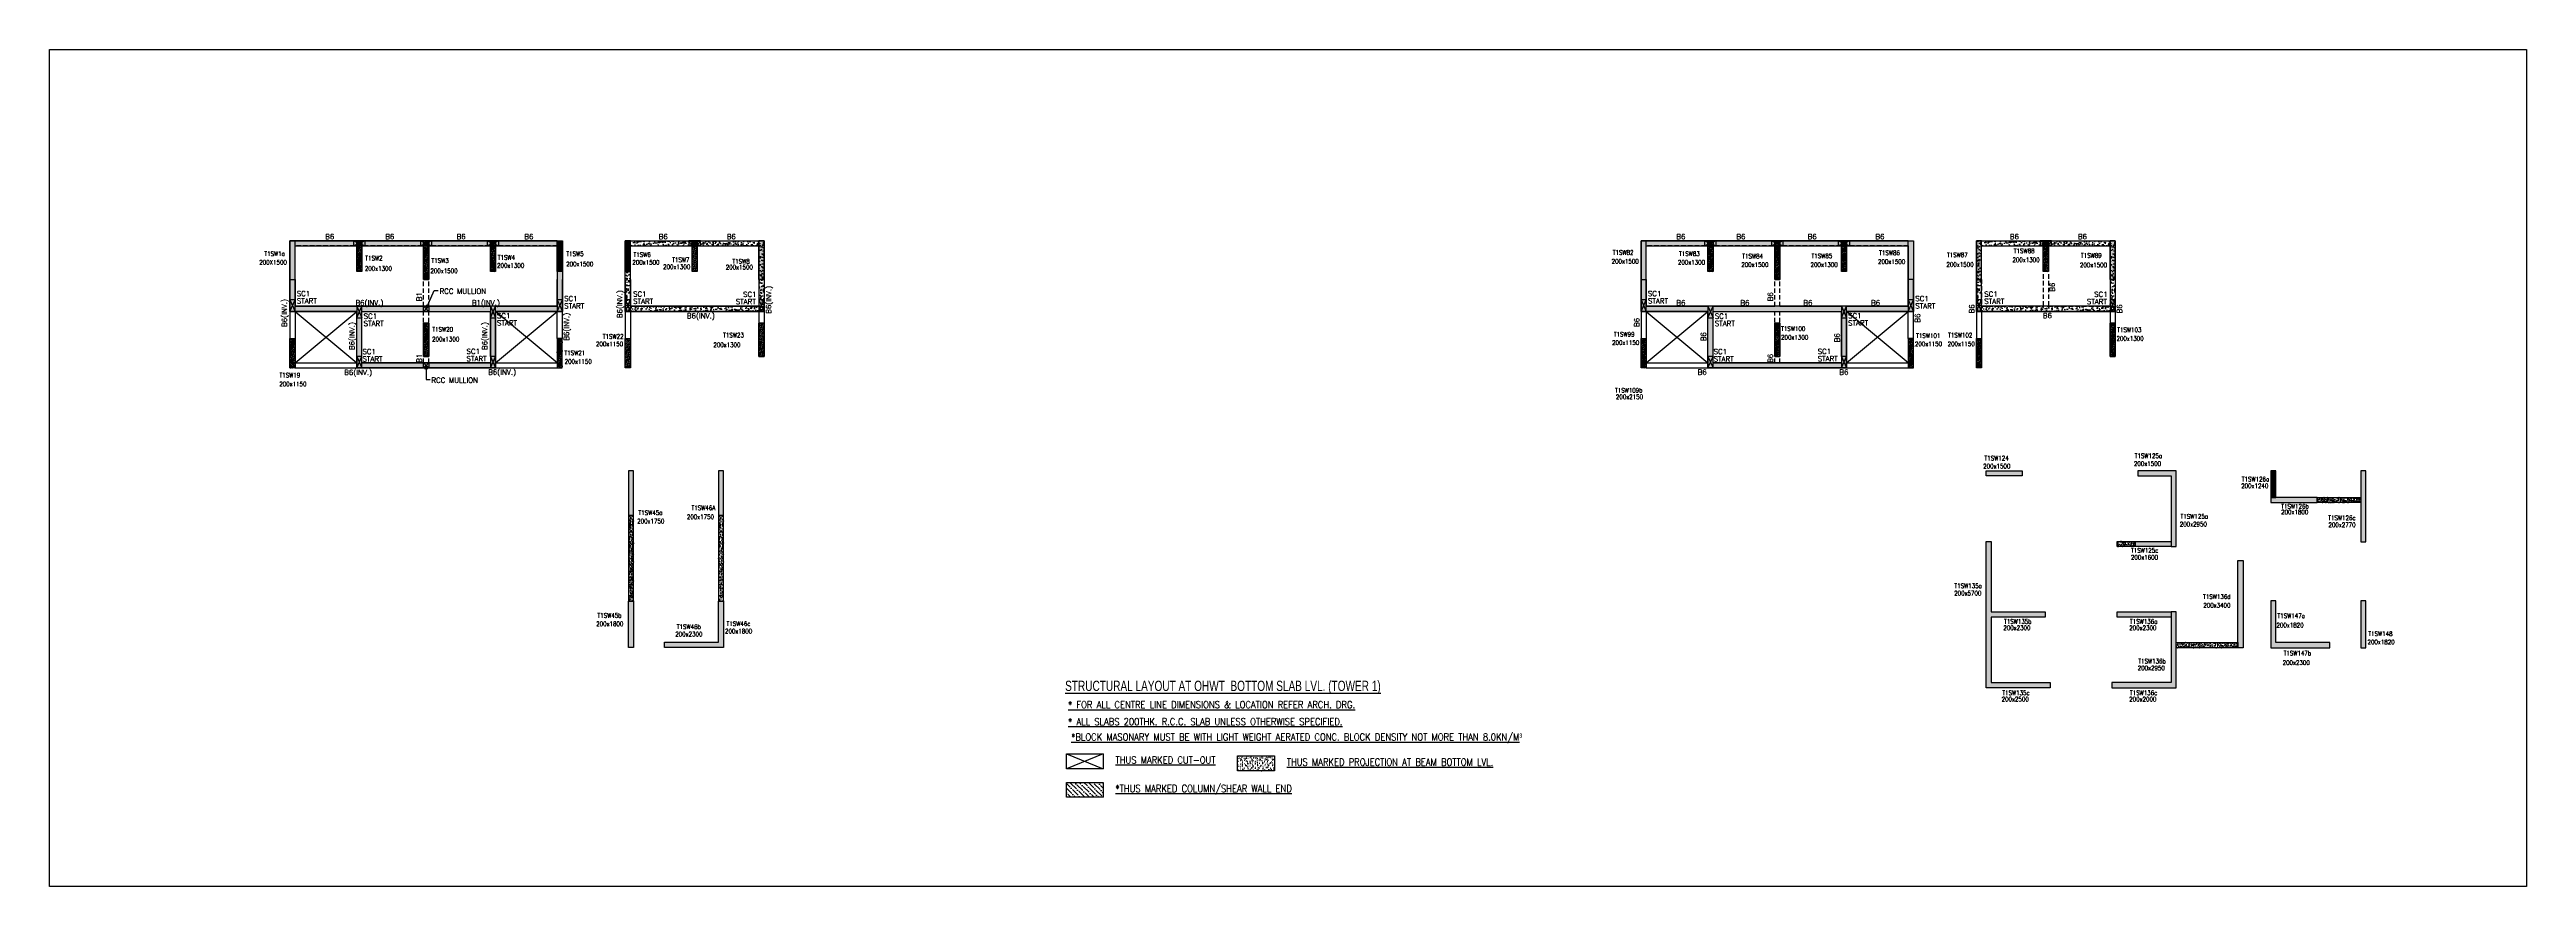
# Model space of a CAD drawing. Header units: millimetres. Extents: x 1078357 to 2594950, y -4969473 to -4636555.
# Drawn here: x 2391501 to 2487883, y -4669580 to -4636994 of the extents above; entities that cross this region are included whole.
import ezdxf

# ---------------------------------------------------------------- set-up
doc = ezdxf.new("R2010")
doc.units = ezdxf.units.MM
doc.header["$PDMODE"] = 35
for name, pattern in [('CENTER', [2, 1.25, -0.25, 0.25, -0.25]), ('CONTINOUS', [0]), ('HIDDEN', [0.375, 0.25, -0.125])]:
    doc.linetypes.add(name, pattern=pattern)
doc.layers.get('0').update_dxf_attribs({"lineweight": 0})
for name, color, linetype in [('B-200x650', 241, 'HIDDEN'), ('DC BEAM NO.', 7, 'Continuous'), ('DROP SLAB', 8, 'Continuous'), ('NON STR. RCC WALL', 6, 'Continuous'), ('RCC MULLION', 6, 'Continuous'), ('RCC WALL', 6, 'Continuous'), ('S TEXT', 7, 'Continuous'), ('S-COLUMN_SHEAR WALL', 1, 'Continuous'), ('S-CUT OUT', 3, 'Continuous'), ('S-LEDDER', 2, 'Continuous'), ('S-LEGEND', 7, 'Continuous'), ('S.STUB COL', 6, 'Continuous')]:
    doc.layers.add(name, color=color, linetype=linetype)
for name, color, linetype, lineweight in [('Boundary', 40, 'Continuous', 30), ('COL. NO.', 30, 'Continuous', 25), ('COL. SIZE', 7, 'Continuous', 25), ('HATCH', 8, 'Continuous', 30), ('Origin', 40, 'Continuous', 30), ('RCC UPSTAND', 43, 'Continuous', 30)]:
    doc.layers.add(name, color=color, linetype=linetype, lineweight=lineweight)
doc.styles.add('Roman', font='romans')
doc.styles.add('ROMANS', font='romans.shx', dxfattribs={"width": 0.85})
doc.styles.add('SANSSERIF', font='sas_____.pfb')
doc.dimstyles.new('HARESH', dxfattribs={"dimtxt": 150, "dimasz": 75, "dimexe": 0, "dimexo": 0, "dimgap": 25, "dimtad": 1, "dimdec": 0, "dimdsep": 46, "dimtxsty": 'Roman', "dimblk": 'OBLIQUE', "dimcen": 225, "dimdle": 25, "dimclrd": 2, "dimclre": 2, "dimclrt": 7, "dimadec": 8, "dimazin": 1, "dimtfac": 1, "dimtdec": 0, "dimtmove": 0, "dimatfit": 0, "dimfxl": 1, "dimlwd": -1, "dimlwe": -1, "dimarcsym": 0})
pattern_1 = [(45, (3393010.073, -9391397.186), (25.25697034, 92.60889125), [119.0625, -23.8125, 0, -23.8125])]
pattern_2 = [(45, (3393010.073, -9391397.186), (25.25697034, 92.60889125), [119.0625, -23.8125, 0, -23.8125])]
pattern_3 = [(45, (3337248.4675, -9353565.6172), (-2.2450640303, 2.2450640303), [])]
pattern_4 = [(45, (3356457.06, -9360467.43), (25.25697034, 92.60889125), [119.0625, -23.8125, 0, -23.8125])]

# ---------------------------------------------------------------- blocks, each defined once
blk = doc.blocks.new('_Oblique')
at = {"color": 0, "linetype": 'ByBlock', "lineweight": -2}
blk.add_line((-0.5, -0.5), (0.5, 0.5), dxfattribs=at)

msp = doc.modelspace()

# ---------------------------------------------------------------- hatches: boundary and pattern name
at = {"ltscale": 700}
h = msp.add_hatch(dxfattribs=at)
h.set_pattern_fill('ANSI36', color=8, scale=15)
h.set_pattern_definition(pattern_4)
h.paths.add_polyline_path([(2416504.7, -4645642.7), (2416704.7, -4645642.7), (2416704.7, -4644442.6), (2416504.7, -4644442.6)])
at = {"linetype": 'CENTER', "ltscale": 700}
h = msp.add_hatch(dxfattribs=at)
h.set_pattern_fill('ANSI31', color=8)
h.set_pattern_definition(pattern_3)
h.paths.add_polyline_path([(2406254.6, -4648942.6), (2406054.6, -4648942.6), (2406054.6, -4647642.6), (2406254.6, -4647642.6)])
h.paths.add_polyline_path([(2406054.6, -4648942.6), (2406254.6, -4648942.6), (2406254.6, -4647642.6), (2406054.6, -4647642.6)], flags=16)
at = {"ltscale": 700}
h = msp.add_hatch(dxfattribs=at)
h.set_pattern_fill('ANSI36', color=8, scale=15)
h.set_pattern_definition(pattern_4)
h.paths.add_polyline_path([(2414104.6, -4649392.6), (2413904.6, -4649392.6), (2413904.6, -4648242.7), (2414104.6, -4648242.7)])
h = msp.add_hatch(dxfattribs=at)
h.set_pattern_fill('ANSI36', color=8, scale=15)
h.set_pattern_definition(pattern_4)
h.paths.add_polyline_path([(2419104.6, -4648942.6), (2419304.6, -4648942.6), (2419304.6, -4647642.6), (2419104.6, -4647642.6)])
h = msp.add_hatch(dxfattribs=at)
h.set_pattern_fill('ANSI36', color=8, scale=15)
h.set_pattern_definition(pattern_4)
h.paths.add_polyline_path([(2419304.6, -4648942.6), (2419104.6, -4648942.6), (2419104.6, -4647642.6), (2419304.6, -4647642.6)])
at = {"linetype": 'CENTER', "ltscale": 700}
h = msp.add_hatch(dxfattribs=at)
h.set_pattern_fill('ANSI31', color=8)
h.set_pattern_definition(pattern_3)
h.paths.add_polyline_path([(2471879.6, -4648942.6), (2471679.6, -4648942.6), (2471679.6, -4647642.6), (2471879.6, -4647642.6)])
h.paths.add_polyline_path([(2471679.6, -4648942.6), (2471879.6, -4648942.6), (2471879.6, -4647642.6), (2471679.6, -4647642.6)], flags=16)
at = {"layer": 'HATCH'}
h = msp.add_hatch(dxfattribs=at)
h.set_pattern_fill('AR-SAND', color=8, scale=3, angle=90)
h.set_pattern_definition([(127.5, (1691298.86, -27698.6), (-146.8239712, -4.800094), [0, -115.824, 0, -129.54, 0, -123.825]), (97.5, (1691298.86, -27698.6), (-215.04753, 134.856985), [0, -62.484, 0, -104.394, 0, -40.005]), (57.5, (1691298.86, -27792.33), (-0.4311554, 237.297711), [0, -38.1, 0, -137.16, 0, -179.07]), (47.5, (1691298.86, -27792.33), (-66.878797, 229.066936), [0, -19.05, 0, -89.916, 0, -102.87])])
h.paths.add_polyline_path([(2437732.6, -4664497), (2439168.2, -4664497), (2439168.2, -4665078.3), (2437732.6, -4665078.3)])
at = {"layer": 'RCC UPSTAND'}
h = msp.add_hatch(dxfattribs=at)
h.set_pattern_fill('AR-CONC', color=8, scale=20, angle=180)
h.set_pattern_definition([(230, (4950872.84, -7868088.51), (-143.4520365, 12.550427), [15, -165]), (175, (4950872.84, -7868088.51), (27.7502667, -150.438427), [12, -132]), (280.4514445, (4950860.88, -7868087.46), (-115.7017693, -137.887998), [12.7480384, -140.2284224]), (226.1842, (4950872.84, -7868128.51), (-213.448266, 33.103856), [22.5, -247.5]), (276.6356355, (4950855.05, -7868125.75), (-186.932389, -194.82372), [19.122068, -210.342752]), (171.184164, (4950872.84, -7868128.5), (-186.932389, -194.82372), [18, -198]), (201, (4950852.84, -7868118.51), (-119.3814104, 80.523778), [15, -165]), (146, (4950852.84, -7868118.51), (-48.6630664, -145.030009), [12, -132]), (251.4514447, (4950842.89, -7868111.8), (-168.0444753, -64.5062306), [12.748038, -140.2284224]), (217.5, (4950872.84, -7868088.51), (-2.43197106, -66.57877077), [0, -130.4, 0, -134, 0, -132.5]), (187.5, (4950872.84, -7868088.51), (-52.6139075, -78.8823424), [0, -76.4, 0, -127.4, 0, -50.5]), (147.5, (4950917.44, -7868088.51), (-106.7644872, 4.51097435), [0, -50, 0, -156, 0, -207]), (137.5, (4950937.44, -7868088.51), (-116.6372339, -20.0209965), [0, -65, 0, -103.6, 0, -147])])
h.paths.add_polyline_path([(2414229.6, -4658472.6), (2414229.6, -4655142.6), (2414030.2, -4655142.6), (2414030.2, -4658472.6)])
h = msp.add_hatch(dxfattribs=at)
h.set_pattern_fill('AR-CONC', color=8, scale=20, angle=180)
h.set_pattern_definition([(230, (4954372.84, -7868088.51), (-143.4520365, 12.550427), [15, -165]), (175, (4954372.84, -7868088.51), (27.7502667, -150.438427), [12, -132]), (280.4514445, (4954360.88, -7868087.46), (-115.7017693, -137.887998), [12.7480384, -140.2284224]), (226.1842, (4954372.84, -7868128.51), (-213.448266, 33.103856), [22.5, -247.5]), (276.6356355, (4954355.05, -7868125.75), (-186.932389, -194.82372), [19.122068, -210.342752]), (171.184164, (4954372.84, -7868128.5), (-186.932389, -194.82372), [18, -198]), (201, (4954352.84, -7868118.51), (-119.3814104, 80.523778), [15, -165]), (146, (4954352.84, -7868118.51), (-48.6630664, -145.030009), [12, -132]), (251.4514447, (4954342.89, -7868111.8), (-168.0444753, -64.5062306), [12.748038, -140.2284224]), (217.5, (4954372.84, -7868088.51), (-2.43197106, -66.57877077), [0, -130.4, 0, -134, 0, -132.5]), (187.5, (4954372.84, -7868088.51), (-52.6139075, -78.8823424), [0, -76.4, 0, -127.4, 0, -50.5]), (147.5, (4954417.44, -7868088.51), (-106.7644872, 4.51097435), [0, -50, 0, -156, 0, -207]), (137.5, (4954437.44, -7868088.51), (-116.6372339, -20.0209965), [0, -65, 0, -103.6, 0, -147])])
h.paths.add_polyline_path([(2417729.6, -4658472.6), (2417729.6, -4655142.6), (2417530.2, -4655142.6), (2417530.2, -4658472.6)])
h = msp.add_hatch(dxfattribs=at)
h.set_pattern_fill('AR-CONC', color=8, scale=20, angle=90)
h.set_pattern_definition([(140, (-728265.37, -7191852.23), (12.550427, 143.4520365), [15, -165]), (85, (-728265.37, -7191852.23), (-150.438427, -27.7502667), [12, -132]), (190.4514445, (-728264.33, -7191840.27), (-137.887998, 115.7017693), [12.7480384, -140.2284224]), (136.1842, (-728305.37, -7191852.23), (33.103856, 213.448266), [22.5, -247.5]), (186.6356355, (-728302.62, -7191834.44), (-194.82372, 186.932389), [19.122068, -210.342752]), (81.184164, (-728305.37, -7191852.23), (-194.82372, 186.932389), [18, -198]), (111, (-728295.37, -7191832.23), (80.523778, 119.3814104), [15, -165]), (56, (-728295.37, -7191832.23), (-145.030009, 48.6630664), [12, -132]), (161.4514447, (-728288.66, -7191822.28), (-64.5062306, 168.0444753), [12.748038, -140.2284224]), (127.5, (-728265.374, -7191852.226), (-66.57877077, 2.43197106), [0, -130.4, 0, -134, 0, -132.5]), (97.5, (-728265.374, -7191852.226), (-78.8823424, 52.6139075), [0, -76.4, 0, -127.4, 0, -50.5]), (57.5, (-728265.374, -7191896.826), (4.51097435, 106.7644872), [0, -50, 0, -156, 0, -207]), (47.5, (-728265.37, -7191916.83), (-20.0209965, 116.6372339), [0, -65, 0, -103.6, 0, -147])])
h.paths.add_polyline_path([(2481434.6, -4654432.7), (2481434.6, -4654632.7), (2479734.6, -4654632.7), (2479734.6, -4654432.7)])
h = msp.add_hatch(dxfattribs=at)
h.set_pattern_fill('AR-CONC', color=8, scale=20, angle=90)
h.set_pattern_definition([(140, (-737045.35, -7193562.23), (12.550427, 143.4520365), [15, -165]), (85, (-737045.35, -7193562.23), (-150.438427, -27.7502667), [12, -132]), (190.4514445, (-737044.3, -7193550.28), (-137.887998, 115.7017693), [12.7480384, -140.2284224]), (136.1842, (-737085.35, -7193562.23), (33.103856, 213.448266), [22.5, -247.5]), (186.6356355, (-737082.6, -7193544.45), (-194.82372, 186.932389), [19.122068, -210.342752]), (81.184164, (-737085.35, -7193562.23), (-194.82372, 186.932389), [18, -198]), (111, (-737075.35, -7193542.23), (80.523778, 119.3814104), [15, -165]), (56, (-737075.35, -7193542.23), (-145.030009, 48.6630664), [12, -132]), (161.4514447, (-737068.64, -7193532.29), (-64.5062306, 168.0444753), [12.748038, -140.2284224]), (127.5, (-737045.35, -7193562.234), (-66.57877077, 2.43197106), [0, -130.4, 0, -134, 0, -132.5]), (97.5, (-737045.35, -7193562.234), (-78.8823424, 52.6139075), [0, -76.4, 0, -127.4, 0, -50.5]), (57.5, (-737045.35, -7193606.834), (4.51097435, 106.7644872), [0, -50, 0, -156, 0, -207]), (47.5, (-737045.35, -7193626.83), (-20.0209965, 116.6372339), [0, -65, 0, -103.6, 0, -147])])
h.paths.add_polyline_path([(2472654.7, -4656142.7), (2472654.7, -4656342.7), (2471954.6, -4656342.7), (2471954.6, -4656142.7)])
h = msp.add_hatch(dxfattribs=at)
h.set_pattern_fill('AR-CONC', color=8, scale=20, angle=90)
h.set_pattern_definition([(140, (-733045.35, -7197502.22), (12.550427, 143.4520365), [15, -165]), (85, (-733045.35, -7197502.22), (-150.438427, -27.7502667), [12, -132]), (190.4514445, (-733044.3, -7197490.27), (-137.887998, 115.7017693), [12.7480384, -140.2284224]), (136.1842, (-733085.35, -7197502.22), (33.103856, 213.448266), [22.5, -247.5]), (186.6356355, (-733082.59, -7197484.44), (-194.82372, 186.932389), [19.122068, -210.342752]), (81.184164, (-733085.35, -7197502.22), (-194.82372, 186.932389), [18, -198]), (111, (-733075.35, -7197482.22), (80.523778, 119.3814104), [15, -165]), (56, (-733075.35, -7197482.22), (-145.030009, 48.6630664), [12, -132]), (161.4514447, (-733068.64, -7197472.27), (-64.5062306, 168.0444753), [12.748038, -140.2284224]), (127.5, (-733045.346, -7197502.223), (-66.57877077, 2.43197106), [0, -130.4, 0, -134, 0, -132.5]), (97.5, (-733045.346, -7197502.22), (-78.8823424, 52.6139075), [0, -76.4, 0, -127.4, 0, -50.5]), (57.5, (-733045.346, -7197546.82), (4.51097435, 106.7644872), [0, -50, 0, -156, 0, -207]), (47.5, (-733045.35, -7197566.82), (-20.0209965, 116.6372339), [0, -65, 0, -103.6, 0, -147])])
h.paths.add_polyline_path([(2476654.7, -4660082.7), (2476654.7, -4660282.7), (2474254.6, -4660282.7), (2474254.6, -4660082.7)])
at = {"layer": 'RCC WALL', "ltscale": 700}
h = msp.add_hatch(dxfattribs=at)
h.set_pattern_fill('AR-CONC', color=8, scale=1.5)
h.set_pattern_definition([(50, (3500779.37, -9460974.95), (273.277003, -23.908628), [28.575, -314.325]), (355, (3500779.37, -9460974.95), (-52.865132, 286.585268), [22.86, -251.460876]), (100.451445, (3500802.15, -9460976.94), (220.41187, 262.676628), [24.285013, -267.135367]), (46.1842, (3500779.37, -9460898.75), (406.618561, -63.063492), [42.8625, -471.4875]), (96.635558, (3500813.26, -9460904), (356.1062, 371.139187), [36.427535, -400.703412]), (351.184151, (3500779.37, -9460898.75), (356.1062, 371.139187), [34.28995, -377.189598]), (21, (3500817.47, -9460917.8), (227.421587, -153.397797), [28.575, -314.325]), (326, (3500817.47, -9460917.8), (92.703043, 276.281949), [22.86, -251.46]), (71.451445, (3500836.43, -9460930.58), (320.124629, 122.884153), [24.285013, -267.134906]), (37.5, (3500779.37, -9460974.95), (4.6329049, 126.8325583), [0, -248.412, 0, -255.27, 0, -252.4125]), (7.5, (3500779.37, -9460974.95), (100.2294938, 150.2708622), [0, -145.542, 0, -242.697, 0, -96.2025]), (327.5, (3500694.41, -9460974.95), (203.3858928, -8.593116), [0, -95.25, 0, -297.18, 0, -394.335]), (317.5, (3500656.31, -9460974.95), (222.193772, 38.1397365), [0, -123.825, 0, -197.358, 0, -280.035])])
h.paths.add_polyline_path([(2408854.6, -4649392.6), (2408854.6, -4647192.6), (2411454.7, -4647192.6), (2411454.7, -4644442.6), (2400854.7, -4644442.6), (2400854.7, -4647192.6), (2403454.6, -4647192.6), (2403454.6, -4649392.6)])
h.paths.add_polyline_path([(2403654.6, -4649192.6), (2403654.6, -4647192.6), (2408654.6, -4647192.6), (2408654.6, -4649192.6)], flags=16)
h.paths.add_polyline_path([(2401054.7, -4644642.6), (2411254.7, -4644642.6), (2411254.7, -4646992.6), (2401054.7, -4646992.6)], flags=16)
h = msp.add_hatch(dxfattribs=at)
h.set_pattern_fill('AR-CONC', color=8, scale=1.5)
h.set_pattern_definition([(50, (2403554.66, -4776955.76), (273.277, -23.90863), [28.575, -314.325]), (355, (2403554.66, -4776955.76), (-52.86513, 286.58527), [22.86, -251.4609]), (100.45144, (2403577.43, -4776957.75), (220.41187, 262.67663), [24.285, -267.13537]), (46.1842, (2403554.66, -4776879.56), (406.6186, -63.0635), [42.8625, -471.4875]), (96.63556, (2403588.54, -4776884.8), (356.1062, 371.1392), [36.4275, -400.7034]), (351.18415, (2403554.66, -4776879.56), (356.1062, 371.1392), [34.29, -377.1896]), (21, (2403592.76, -4776898.6), (227.4216, -153.3978), [28.575, -314.325]), (326, (2403592.76, -4776898.6), (92.70304, 276.28195), [22.86, -251.46]), (71.45144, (2403611.7, -4776911.4), (320.12463, 122.88415), [24.285, -267.1349]), (37.5, (2403554.66, -4776955.76), (4.632905, 126.83256), [0, -248.412, 0, -255.27, 0, -252.4125]), (7.5, (2403554.66, -4776955.76), (100.2295, 150.27086), [0, -145.542, 0, -242.697, 0, -96.2025]), (327.5, (2403469.7, -4776955.76), (203.38589, -8.593116), [0, -95.25, 0, -297.18, 0, -394.335]), (317.5, (2403431.6, -4776955.76), (222.19377, 38.13974), [0, -123.825, 0, -197.358, 0, -280.035])])
h.paths.add_polyline_path([(2413904.7, -4644442.6), (2413904.7, -4647192.6), (2419304.7, -4647192.6), (2419304.7, -4644442.6)])
h.paths.add_polyline_path([(2414104.7, -4644642.6), (2419104.7, -4644642.6), (2419104.7, -4646992.6), (2414104.7, -4646992.6)], flags=16)
h = msp.add_hatch(dxfattribs=at)
h.set_pattern_fill('AR-CONC', color=8, scale=1.5)
h.set_pattern_definition([(50, (3553354.37, -9460975), (273.277003, -23.908628), [28.575, -314.325]), (355, (3553354.37, -9460975), (-52.865132, 286.585268), [22.86, -251.460876]), (100.451445, (3553377.15, -9460977), (220.41187, 262.676628), [24.285013, -267.135367]), (46.1842, (3553354.37, -9460898.8), (406.618561, -63.063492), [42.8625, -471.4875]), (96.635558, (3553388.26, -9460904.05), (356.1062, 371.139187), [36.427535, -400.703412]), (351.184151, (3553354.37, -9460898.8), (356.1062, 371.139187), [34.28995, -377.189598]), (21, (3553392.47, -9460917.85), (227.421587, -153.397797), [28.575, -314.325]), (326, (3553392.47, -9460917.85), (92.703043, 276.281949), [22.86, -251.46]), (71.451445, (3553411.43, -9460930.63), (320.124629, 122.884153), [24.285013, -267.134906]), (37.5, (3553354.37, -9460975), (4.6329049, 126.8325583), [0, -248.412, 0, -255.27, 0, -252.4125]), (7.5, (3553354.37, -9460975), (100.2294938, 150.2708622), [0, -145.542, 0, -242.697, 0, -96.2025]), (327.5, (3553269.41, -9460975), (203.3858928, -8.593116), [0, -95.25, 0, -297.18, 0, -394.335]), (317.5, (3553231.31, -9460975), (222.193772, 38.1397365), [0, -123.825, 0, -197.358, 0, -280.035])])
h.paths.add_polyline_path([(2461429.6, -4649392.6), (2461429.6, -4647192.7), (2464029.7, -4647192.7), (2464029.7, -4644442.7), (2453429.7, -4644442.7), (2453429.7, -4647192.7), (2456029.6, -4647192.7), (2456029.6, -4649392.6)])
h.paths.add_polyline_path([(2456229.6, -4649192.6), (2456229.6, -4647192.7), (2461229.6, -4647192.7), (2461229.6, -4649192.6)], flags=16)
h.paths.add_polyline_path([(2453629.7, -4644642.7), (2463829.7, -4644642.7), (2463829.7, -4646992.7), (2453629.7, -4646992.7)], flags=16)
h = msp.add_hatch(dxfattribs=at)
h.set_pattern_fill('AR-CONC', color=8, scale=1.5)
h.set_pattern_definition([(50, (2456129.66, -4776955.81), (273.277, -23.90863), [28.575, -314.325]), (355, (2456129.66, -4776955.8), (-52.86513, 286.58527), [22.86, -251.4609]), (100.45144, (2456152.43, -4776957.8), (220.41187, 262.67663), [24.285, -267.13537]), (46.1842, (2456129.66, -4776879.6), (406.6186, -63.0635), [42.8625, -471.4875]), (96.63556, (2456163.54, -4776884.87), (356.1062, 371.1392), [36.4275, -400.7034]), (351.18415, (2456129.66, -4776879.6), (356.1062, 371.1392), [34.29, -377.1896]), (21, (2456167.76, -4776898.66), (227.4216, -153.3978), [28.575, -314.325]), (326, (2456167.76, -4776898.66), (92.70304, 276.28195), [22.86, -251.46]), (71.45144, (2456186.7, -4776911.44), (320.12463, 122.88415), [24.285, -267.1349]), (37.5, (2456129.66, -4776955.81), (4.632905, 126.83256), [0, -248.412, 0, -255.27, 0, -252.4125]), (7.5, (2456129.66, -4776955.81), (100.2295, 150.27086), [0, -145.542, 0, -242.697, 0, -96.2025]), (327.5, (2456044.7, -4776955.81), (203.38589, -8.593116), [0, -95.25, 0, -297.18, 0, -394.335]), (317.5, (2456006.6, -4776955.81), (222.19377, 38.13974), [0, -123.825, 0, -197.358, 0, -280.035])])
h.paths.add_polyline_path([(2466479.7, -4644442.7), (2466479.7, -4647192.7), (2471879.7, -4647192.7), (2471879.7, -4644442.7)])
h.paths.add_polyline_path([(2466679.7, -4644642.7), (2471679.7, -4644642.7), (2471679.7, -4646992.7), (2466679.7, -4646992.7)], flags=16)
at = {"layer": 'S-COLUMN_SHEAR WALL', "lineweight": 25, "extrusion": (1.00316e-06, 1.91639e-11, 1)}
h = msp.add_hatch(color=1, dxfattribs=at)
h.dxf.hatch_style = 1
h.paths.add_polyline_path([(2401054.7, -4644442.6), (2400854.7, -4644442.6), (2400854.7, -4645942.6), (2401054.7, -4645942.6)])
at = {"layer": 'S-COLUMN_SHEAR WALL', "ltscale": 700}
h = msp.add_hatch(dxfattribs=at)
h.set_pattern_fill('ANSI36', color=8, scale=15)
h.set_pattern_definition([(45, (3393010.073, -9391397.186), (25.25697034, 92.60889125), [119.0625, -23.8125, 0, -23.8125])])
h.paths.add_polyline_path([(2403454.7, -4644442.6), (2403454.7, -4645642.7), (2403654.7, -4645642.7), (2403654.7, -4644442.6)])
h = msp.add_hatch(dxfattribs=at)
h.set_pattern_fill('ANSI36', color=8, scale=15)
h.set_pattern_definition([(45, (3356457.06, -9360467.43), (25.25697034, 92.60889125), [119.0625, -23.8125, 0, -23.8125])])
h.paths.add_polyline_path([(2406254.7, -4644442.6), (2406054.7, -4644442.6), (2406054.7, -4645942.6), (2406254.7, -4645942.6)])
h = msp.add_hatch(dxfattribs=at)
h.set_pattern_fill('ANSI36', color=8, scale=15)
h.set_pattern_definition(pattern_4)
h.paths.add_polyline_path([(2408654.6, -4644442.6), (2408654.6, -4645642.7), (2408854.6, -4645642.7), (2408854.6, -4644442.6)])
at = {"layer": 'S-COLUMN_SHEAR WALL', "lineweight": 25, "extrusion": (-1.00316e-06, 2.11765e-11, 1)}
h = msp.add_hatch(color=1, dxfattribs=at)
h.dxf.hatch_style = 1
h.paths.add_polyline_path([(2411254.7, -4644442.6), (2411454.7, -4644442.6), (2411454.7, -4645642.6), (2411254.7, -4645642.6)])
at = {"layer": 'S-COLUMN_SHEAR WALL', "lineweight": 25, "extrusion": (1.00316e-06, 1.91639e-11, 1)}
h = msp.add_hatch(color=1, dxfattribs=at)
h.dxf.hatch_style = 1
h.paths.add_polyline_path([(2414104.7, -4644442.6), (2413904.7, -4644442.6), (2413904.7, -4645642.6), (2414104.7, -4645642.6)])
at = {"layer": 'S-COLUMN_SHEAR WALL', "lineweight": 25, "extrusion": (-1.00316e-06, 2.11765e-11, 1)}
h = msp.add_hatch(color=1, dxfattribs=at)
h.dxf.hatch_style = 1
h.paths.add_polyline_path([(2419104.7, -4644442.6), (2419304.7, -4644442.6), (2419304.7, -4645942.6), (2419104.7, -4645942.6)])
at = {"layer": 'S-COLUMN_SHEAR WALL', "lineweight": 25, "extrusion": (1.00316e-06, 1.91639e-11, 1)}
h = msp.add_hatch(color=1, dxfattribs=at)
h.dxf.hatch_style = 1
h.paths.add_polyline_path([(2453629.7, -4644442.7), (2453429.7, -4644442.7), (2453429.7, -4645942.6), (2453629.7, -4645942.6)])
at = {"layer": 'S-COLUMN_SHEAR WALL', "ltscale": 700}
h = msp.add_hatch(dxfattribs=at)
h.set_pattern_fill('ANSI36', color=8, scale=15)
h.set_pattern_definition(pattern_2)
h.paths.add_polyline_path([(2456029.7, -4645642.7), (2456229.7, -4645642.7), (2456229.7, -4644442.7), (2456029.7, -4644442.7)])
h = msp.add_hatch(dxfattribs=at)
h.set_pattern_fill('ANSI36', color=8, scale=15)
h.set_pattern_definition(pattern_2)
h.paths.add_polyline_path([(2458829.7, -4644442.7), (2458629.7, -4644442.7), (2458629.7, -4645942.6), (2458829.7, -4645942.6)])
h = msp.add_hatch(dxfattribs=at)
h.set_pattern_fill('ANSI36', color=8, scale=15)
h.set_pattern_definition(pattern_2)
h.paths.add_polyline_path([(2461229.7, -4645642.7), (2461429.7, -4645642.7), (2461429.7, -4644442.7), (2461229.7, -4644442.7)])
at = {"layer": 'S-COLUMN_SHEAR WALL', "lineweight": 25, "extrusion": (-1.00316e-06, 2.11765e-11, 1)}
h = msp.add_hatch(color=1, dxfattribs=at)
h.dxf.hatch_style = 1
h.paths.add_polyline_path([(2463829.7, -4644442.7), (2464029.7, -4644442.7), (2464029.7, -4645942.6), (2463829.7, -4645942.6)])
at = {"layer": 'S-COLUMN_SHEAR WALL', "lineweight": 25, "extrusion": (1.00316e-06, 1.91639e-11, 1)}
h = msp.add_hatch(color=1, dxfattribs=at)
h.dxf.hatch_style = 1
h.paths.add_polyline_path([(2466679.7, -4644442.7), (2466479.7, -4644442.7), (2466479.7, -4645942.6), (2466679.7, -4645942.6)])
at = {"layer": 'S-COLUMN_SHEAR WALL', "ltscale": 700}
h = msp.add_hatch(dxfattribs=at)
h.set_pattern_fill('ANSI36', color=8, scale=15)
h.set_pattern_definition([(45, (3393010.073, -9391397.186), (25.25697034, 92.60889125), [119.0625, -23.8125, 0, -23.8125])])
h.paths.add_polyline_path([(2469079.7, -4645642.7), (2469279.7, -4645642.7), (2469279.7, -4644442.7), (2469079.7, -4644442.7)])
at = {"layer": 'S-COLUMN_SHEAR WALL', "lineweight": 25, "extrusion": (1.00316e-06, 1.91639e-11, 1)}
h = msp.add_hatch(color=1, dxfattribs=at)
h.dxf.hatch_style = 1
h.paths.add_polyline_path([(2471879.7, -4644442.7), (2471679.7, -4644442.7), (2471679.7, -4645942.6), (2471879.7, -4645942.6)])
at = {"layer": 'S-COLUMN_SHEAR WALL', "ltscale": 700}
h = msp.add_hatch(dxfattribs=at)
h.set_pattern_fill('ANSI36', color=8, scale=15)
h.set_pattern_definition(pattern_2)
h.paths.add_polyline_path([(2401054.6, -4649392.6), (2400854.6, -4649392.6), (2400854.6, -4648242.6), (2401054.6, -4648242.6)])
h = msp.add_hatch(dxfattribs=at)
h.set_pattern_fill('ANSI36', color=8, scale=15)
h.set_pattern_definition(pattern_2)
h.paths.add_polyline_path([(2406254.6, -4648942.6), (2406054.6, -4648942.6), (2406054.6, -4647642.6), (2406254.6, -4647642.6)])
h = msp.add_hatch(dxfattribs=at)
h.set_pattern_fill('ANSI36', color=8, scale=15)
h.set_pattern_definition(pattern_4)
h.paths.add_polyline_path([(2411254.6, -4649392.6), (2411454.6, -4649392.6), (2411454.6, -4648242.6), (2411254.6, -4648242.6)])
h = msp.add_hatch(dxfattribs=at)
h.set_pattern_fill('ANSI36', color=8, scale=15)
h.set_pattern_definition(pattern_1)
h.paths.add_polyline_path([(2453629.6, -4649392.7), (2453429.6, -4649392.7), (2453429.6, -4648242.6), (2453629.6, -4648242.6)])
h = msp.add_hatch(dxfattribs=at)
h.set_pattern_fill('ANSI36', color=8, scale=15)
h.set_pattern_definition(pattern_2)
h.paths.add_polyline_path([(2458829.6, -4648942.6), (2458629.6, -4648942.6), (2458629.6, -4647642.6), (2458829.6, -4647642.6)])
h = msp.add_hatch(dxfattribs=at)
h.set_pattern_fill('ANSI36', color=8, scale=15)
h.set_pattern_definition(pattern_1)
h.paths.add_polyline_path([(2463829.6, -4649392.7), (2464029.6, -4649392.7), (2464029.6, -4648242.7), (2463829.6, -4648242.7)])
h = msp.add_hatch(dxfattribs=at)
h.set_pattern_fill('ANSI36', color=8, scale=15)
h.set_pattern_definition(pattern_1)
h.paths.add_polyline_path([(2466679.6, -4649392.7), (2466479.6, -4649392.7), (2466479.6, -4648242.7), (2466679.6, -4648242.7)])
h = msp.add_hatch(dxfattribs=at)
h.set_pattern_fill('ANSI36', color=8, scale=15)
h.set_pattern_definition(pattern_1)
h.paths.add_polyline_path([(2471679.6, -4648942.6), (2471879.6, -4648942.6), (2471879.6, -4647642.6), (2471679.6, -4647642.6)])
at = {"layer": 'S-COLUMN_SHEAR WALL', "lineweight": 25}
h = msp.add_hatch(color=1, dxfattribs=at)
h.dxf.hatch_style = 1
h.paths.add_polyline_path([(2414229.6, -4655142.6), (2414229.6, -4653392.6), (2414029.6, -4653392.6), (2414029.6, -4655142.6), (2414229.6, -4655142.6)], is_closed=False)
h = msp.add_hatch(color=1, dxfattribs=at)
h.dxf.hatch_style = 1
h.paths.add_polyline_path([(2417529.6, -4653392.7), (2417529.6, -4655142.6), (2417729.6, -4655142.6), (2417729.6, -4653392.7), (2417529.6, -4653392.7)], is_closed=False)
h = msp.add_hatch(color=1, dxfattribs=at)
h.dxf.hatch_style = 1
h.paths.add_polyline_path([(2468254.7, -4653392.7), (2468254.7, -4653592.7), (2466854.7, -4653592.7), (2466854.7, -4653392.7)])
h = msp.add_hatch(color=1, dxfattribs=at)
h.dxf.hatch_style = 1
h.paths.add_polyline_path([(2472754.7, -4653592.7), (2474054.7, -4653592.7), (2474054.7, -4656342.7), (2474254.6, -4656342.7), (2474254.7, -4653392.7), (2472754.7, -4653392.7)])
h = msp.add_hatch(color=1, dxfattribs=at)
h.dxf.hatch_style = 1
h.paths.add_polyline_path([(2478134.6, -4653392.7), (2477934.6, -4653392.7), (2477934.6, -4654432.7), (2478134.6, -4654432.7)])
h = msp.add_hatch(color=1, dxfattribs=at)
h.dxf.hatch_style = 1
h.paths.add_polyline_path([(2481634.7, -4653392.7), (2481434.7, -4653392.7), (2481434.7, -4656162.7), (2481634.7, -4656162.7)])
h = msp.add_hatch(color=1, dxfattribs=at)
h.dxf.hatch_style = 1
h.paths.add_polyline_path([(2477934.6, -4654632.7), (2479734.6, -4654632.7), (2479734.6, -4654432.7), (2477934.6, -4654432.7)])
h = msp.add_hatch(color=1, dxfattribs=at)
h.dxf.hatch_style = 1
h.paths.add_polyline_path([(2469154.7, -4658892.7), (2469154.7, -4659092.7), (2467054.6, -4659092.7), (2467054.6, -4661642.7), (2469354.7, -4661642.7), (2469354.7, -4661842.7), (2466854.6, -4661842.7), (2466854.6, -4656142.7), (2467054.6, -4656142.7), (2467054.6, -4658892.7)])
h = msp.add_hatch(color=1, dxfattribs=at)
h.dxf.hatch_style = 1
h.paths.add_polyline_path([(2474054.7, -4656142.7), (2474054.7, -4656342.7), (2472654.7, -4656342.7), (2472654.7, -4656142.7)])
h = msp.add_hatch(color=1, dxfattribs=at)
h.dxf.hatch_style = 1
h.paths.add_polyline_path([(2476654.7, -4656882.7), (2476654.7, -4660282.7), (2476854.6, -4660282.7), (2476854.6, -4656882.7)])
h = msp.add_hatch(color=1, dxfattribs=at)
h.dxf.hatch_style = 1
h.paths.add_polyline_path([(2414229.6, -4660272.6), (2414229.6, -4658472.6), (2414029.6, -4658472.6), (2414029.6, -4660272.6)])
h = msp.add_hatch(color=1, dxfattribs=at)
h.dxf.hatch_style = 1
h.paths.add_polyline_path([(2417729.6, -4660272.7), (2417729.6, -4658472.6), (2417529.6, -4658472.6), (2417529.6, -4660072.7), (2415429.6, -4660072.6), (2415429.6, -4660272.6)])
h = msp.add_hatch(color=1, dxfattribs=at)
h.dxf.hatch_style = 1
h.paths.add_polyline_path([(2471754.7, -4661842.7), (2474254.6, -4661842.7), (2474254.6, -4658892.7), (2474054.6, -4658892.6), (2474054.6, -4661642.7), (2471754.7, -4661642.7), (2471754.7, -4661842.7)], is_closed=False)
h = msp.add_hatch(color=1, dxfattribs=at)
h.dxf.hatch_style = 1
h.paths.add_polyline_path([(2471954.6, -4658892.6), (2474054.6, -4658892.6), (2474054.6, -4659092.6), (2471954.6, -4659092.6)])
h = msp.add_hatch(color=1, dxfattribs=at)
h.dxf.hatch_style = 1
h.paths.add_polyline_path([(2474054.6, -4658892.6), (2471954.6, -4658892.6), (2471954.6, -4659092.6), (2474054.6, -4659092.6)])
h = msp.add_hatch(color=1, dxfattribs=at)
h.dxf.hatch_style = 1
h.paths.add_polyline_path([(2477934.6, -4660282.7), (2480234.6, -4660282.7), (2480234.6, -4660082.7), (2478134.6, -4660082.7), (2478134.6, -4658462.7), (2477934.6, -4658462.7)])
h = msp.add_hatch(color=1, dxfattribs=at)
h.dxf.hatch_style = 1
h.paths.add_polyline_path([(2481634.7, -4658462.7), (2481434.7, -4658462.7), (2481434.7, -4660282.7), (2481634.7, -4660282.7)])
at = {"layer": 'S.STUB COL'}
h = msp.add_hatch(dxfattribs=at)
h.set_pattern_fill('ANSI36', color=8, scale=40, angle=90)
h.set_pattern_definition([(135, (1286384.62, 89355.76), (-246.9570433, 67.351921), [317.5, -63.5, 0, -63.5])])
h.paths.add_polyline_path([(2431068.7, -4665527.6), (2432504.2, -4665527.6), (2432504.2, -4666108.9), (2431068.7, -4666108.9)])

# ---------------------------------------------------------------- linework, layer by layer
at = {"layer": 'B-200x650', "linetype": 'CONTINOUS', "ltscale": 700}
for p, q in [((2411254.7, -4644442.6, 0), (2401054.7, -4644442.6, 0)), ((2414104.7, -4644442.6, 0), (2419104.7, -4644442.6, 0)), ((2463829.7, -4644442.6, 0), (2453629.7, -4644442.6, 0)), ((2466679.7, -4644442.7, 0), (2471679.7, -4644442.7, 0)), ((2400854.7, -4645942.6, 0), (2400854.7, -4648242.6, 0)), ((2401054.7, -4645942.6, 0), (2401054.7, -4646992.6, 0)), ((2411254.7, -4646992.6, 0), (2411254.7, -4645942.6, 0)), ((2411454.7, -4648242.6, 0), (2411454.7, -4645942.6, 0)), ((2413904.7, -4645942.6, 0), (2413904.7, -4648242.7, 0)), ((2414104.7, -4645942.6, 0), (2414104.7, -4646992.6, 0)), ((2419104.7, -4645942.6, 0), (2419104.7, -4646992.6, 0)), ((2419304.7, -4645942.6, 0), (2419304.7, -4647642.6, 0)), ((2453429.7, -4645942.7, 0), (2453429.7, -4648242.7, 0)), ((2453629.7, -4645942.7, 0), (2453629.7, -4646992.7, 0)), ((2463829.7, -4646992.7, 0), (2463829.7, -4645942.7, 0)), ((2464029.7, -4648242.7, 0), (2464029.7, -4645942.7, 0)), ((2466479.7, -4645942.7, 0), (2466479.7, -4648242.7, 0)), ((2471879.7, -4645942.7, 0), (2471879.7, -4647642.7, 0)), ((2401054.7, -4646992.6, 0), (2408654.7, -4646992.6, 0)), ((2401054.7, -4647192.6, 0), (2401054.7, -4648242.6, 0)), ((2401054.7, -4647192.6, 0), (2403454.7, -4647192.6, 0)), ((2403454.7, -4649192.6, 0), (2403454.7, -4647192.6, 0)), ((2403654.7, -4649192.6, 0), (2403654.7, -4647192.6, 0)), ((2403654.7, -4647192.6, 0), (2408654.7, -4647192.6, 0)), ((2408654.7, -4648942.5, 0), (2408654.7, -4647192.6, 0)), ((2408854.7, -4646992.6, 0), (2411254.7, -4646992.6, 0)), ((2408854.7, -4648942.5, 0), (2408854.7, -4647192.6, 0)), ((2408854.7, -4647192.6, 0), (2411254.7, -4647192.6, 0)), ((2411254.7, -4648242.6, 0), (2411254.7, -4647192.6, 0)), ((2414104.7, -4646992.6, 0), (2419104.7, -4646992.6, 0)), ((2414104.7, -4647192.6, 0), (2414104.7, -4648242.7, 0)), ((2414104.7, -4647192.6, 0), (2419104.7, -4647192.6, 0)), ((2419104.7, -4647192.6, 0), (2419104.7, -4647642.6, 0)), ((2453629.7, -4646992.7, 0), (2456029.7, -4646992.7, 0)), ((2453629.7, -4647192.7, 0), (2453629.7, -4648242.7, 0)), ((2453629.7, -4647192.7, 0), (2456029.7, -4647192.7, 0)), ((2456029.7, -4649192.6, 0), (2456029.7, -4647192.7, 0)), ((2456229.7, -4646992.7, 0), (2458629.7, -4646992.7, 0)), ((2456229.7, -4649192.6, 0), (2456229.7, -4647192.7, 0)), ((2456229.7, -4647192.7, 0), (2458629.7, -4647192.7, 0)), ((2458829.7, -4646992.7, 0), (2461229.7, -4646992.7, 0)), ((2458829.7, -4647192.7, 0), (2461229.7, -4647192.7, 0)), ((2461229.7, -4648942.6, 0), (2461229.7, -4647192.7, 0)), ((2461429.7, -4646992.7, 0), (2463829.7, -4646992.7, 0)), ((2461429.7, -4648942.6, 0), (2461429.7, -4647192.7, 0)), ((2461429.7, -4647192.7, 0), (2463829.7, -4647192.7, 0)), ((2463829.7, -4648242.7, 0), (2463829.7, -4647192.7, 0)), ((2466679.7, -4647192.7, 0), (2466679.7, -4648242.7, 0)), ((2466679.7, -4647192.7, 0), (2471679.7, -4647192.7, 0)), ((2471679.7, -4647192.7, 0), (2471679.7, -4647642.7, 0)), ((2401054.7, -4649192.6, 0), (2403454.7, -4649192.6, 0)), ((2401054.7, -4649392.6, 0), (2411254.7, -4649392.6, 0)), ((2403654.7, -4649192.6, 0), (2408654.7, -4649192.6, 0)), ((2408854.7, -4649192.6, 0), (2411254.7, -4649192.6, 0)), ((2453629.7, -4649192.6, 0), (2456029.7, -4649192.6, 0)), ((2453629.7, -4649392.6, 0), (2463829.7, -4649392.6, 0)), ((2456229.7, -4649192.6, 0), (2461229.7, -4649192.6, 0)), ((2461429.7, -4649192.6, 0), (2463829.7, -4649192.6, 0))]:
    msp.add_line(p, q, dxfattribs=at)
at = {"layer": 'B-200x650', "linetype": 'HIDDEN', "ltscale": 700}
for p, q in [((2411254.7, -4644642.6, 0), (2401054.7, -4644642.6, 0)), ((2414104.7, -4644642.6, 0), (2419104.7, -4644642.6, 0)), ((2463829.7, -4644642.6, 0), (2453629.7, -4644642.6, 0)), ((2466679.7, -4644642.7, 0), (2471679.7, -4644642.7, 0)), ((2406054.7, -4646992.6, 0), (2406054.7, -4645942.6, 0)), ((2406254.7, -4646992.6, 0), (2406254.7, -4645942.6, 0)), ((2458629.7, -4646992.7, 0), (2458629.7, -4645942.7, 0)), ((2458829.7, -4646992.7, 0), (2458829.7, -4645942.7, 0)), ((2466679.7, -4645942.7, 0), (2466679.7, -4646992.7, 0)), ((2469079.7, -4645742.7, 0), (2469079.7, -4646992.7, 0)), ((2469279.7, -4645742.7, 0), (2469279.7, -4646992.7, 0)), ((2471679.7, -4645942.7, 0), (2471679.7, -4646992.7, 0)), ((2406054.7, -4649192.6, 0), (2406054.7, -4647192.6, 0)), ((2406254.7, -4649192.6, 0), (2406254.7, -4647192.6, 0)), ((2458629.7, -4649192.6, 0), (2458629.7, -4647192.7, 0)), ((2458829.7, -4649192.6, 0), (2458829.7, -4647192.7, 0)), ((2466679.7, -4646992.7, 0), (2469079.7, -4646992.7, 0)), ((2469279.7, -4646992.7, 0), (2471679.7, -4646992.7, 0))]:
    msp.add_line(p, q, dxfattribs=at)
at = {"layer": 'Boundary', "ltscale": 700, "elevation": 0}
msp.add_lwpolyline([(2391500.9, -4636994.1), (2487882.6, -4636994.1), (2487882.6, -4669580.4), (2391500.9, -4669580.4)], close=True, dxfattribs=at)
at = {"layer": 'DROP SLAB', "color": 3, "linetype": 'CONTINOUS', "ltscale": 500}
for p, q in [((2401054.7, -4649192.6, 0), (2403454.7, -4647192.6, 0)), ((2401054.7, -4647192.6, 0), (2403454.7, -4649192.6, 0)), ((2408854.7, -4649192.6, 0), (2411254.7, -4647192.6, 0)), ((2411254.7, -4649192.6, 0), (2408854.7, -4647192.6, 0)), ((2453629.7, -4649192.6, 0), (2456029.7, -4647192.7, 0)), ((2453629.7, -4647192.7, 0), (2456029.7, -4649192.6, 0)), ((2461429.7, -4649192.6, 0), (2463829.7, -4647192.7, 0)), ((2463829.7, -4649192.6, 0), (2461429.7, -4647192.7, 0))]:
    msp.add_line(p, q, dxfattribs=at)
at = {"layer": 'NON STR. RCC WALL', "elevation": 0}
for points in [[(2414229.4, -4658472.6), (2414229.6, -4655142.6), (2414030.2, -4655142.6), (2414029.9, -4658472.6)], [(2417729.4, -4658472.6), (2417729.6, -4655142.6), (2417530.2, -4655142.6), (2417529.9, -4658472.6)], [(2481434.6, -4654432.7), (2481434.6, -4654632.7), (2479734.6, -4654632.7), (2479734.6, -4654432.7)], [(2472654.7, -4656142.7), (2472654.7, -4656342.7), (2471954.6, -4656342.7), (2471954.6, -4656142.7)], [(2476654.7, -4660082.7), (2476654.7, -4660282.7), (2474254.6, -4660282.7), (2474254.6, -4660082.7)]]:
    msp.add_lwpolyline(points, close=True, dxfattribs=at)
at = {"layer": 'Origin', "ltscale": 700}
msp.add_point((2474054.6, -4661642.7, 0), dxfattribs=at)
at = {"layer": 'RCC MULLION', "linetype": 'CENTER', "ltscale": 700}
for p, q in [((2406054.7, -4647192.6, 0), (2406254.7, -4646992.6, 0)), ((2406054.7, -4646992.6, 0), (2406254.7, -4647192.6, 0)), ((2406054.7, -4649392.6, 0), (2406254.7, -4649192.6, 0)), ((2406054.7, -4649192.6, 0), (2406254.7, -4649392.6, 0))]:
    msp.add_line(p, q, dxfattribs=at)
at = {"layer": 'RCC MULLION', "linetype": 'CENTER', "ltscale": 700, "elevation": 0}
for points in [[(2406054.7, -4646992.6), (2406254.7, -4646992.6), (2406254.7, -4647192.6), (2406054.7, -4647192.6)], [(2406054.7, -4649192.6), (2406254.7, -4649192.6), (2406254.7, -4649392.6), (2406054.7, -4649392.6)]]:
    msp.add_lwpolyline(points, close=True, dxfattribs=at)
at = {"layer": 'RCC WALL', "ltscale": 700, "elevation": 0}
for points in [[(2408854.6, -4649392.6), (2403454.6, -4649392.6), (2403454.6, -4647192.6), (2400854.7, -4647192.6), (2400854.7, -4644442.6), (2411454.7, -4644442.6), (2411454.7, -4647192.6), (2408854.6, -4647192.6)], [(2413904.7, -4644442.6), (2419304.7, -4644442.6), (2419304.7, -4647192.6), (2413904.7, -4647192.6)], [(2461429.6, -4649392.6), (2456029.6, -4649392.6), (2456029.6, -4647192.7), (2453429.7, -4647192.7), (2453429.7, -4644442.7), (2464029.7, -4644442.7), (2464029.7, -4647192.7), (2461429.6, -4647192.7)], [(2466479.7, -4644442.7), (2471879.7, -4644442.7), (2471879.7, -4647192.7), (2466479.7, -4647192.7)], [(2401054.7, -4644642.6), (2411254.7, -4644642.6), (2411254.7, -4646992.6), (2401054.7, -4646992.6)], [(2414104.7, -4644642.6), (2419104.7, -4644642.6), (2419104.7, -4646992.6), (2414104.7, -4646992.6)], [(2453629.7, -4644642.7), (2463829.7, -4644642.7), (2463829.7, -4646992.7), (2453629.7, -4646992.7)], [(2466679.7, -4644642.7), (2471679.7, -4644642.7), (2471679.7, -4646992.7), (2466679.7, -4646992.7)], [(2403654.6, -4649192.6), (2403654.6, -4647192.6), (2408654.6, -4647192.6), (2408654.6, -4649192.6)], [(2456229.6, -4649192.6), (2456229.6, -4647192.7), (2461229.6, -4647192.7), (2461229.6, -4649192.6)]]:
    msp.add_lwpolyline(points, close=True, dxfattribs=at)
at = {"layer": 'S-COLUMN_SHEAR WALL', "color": 1, "lineweight": 25}
for p, q in [((2414029.6, -4655142.6, 0), (2414229.6, -4655142.6, 0)), ((2479734.6, -4654432.7, 0), (2479734.6, -4654632.7, 0))]:
    msp.add_line(p, q, dxfattribs=at)
at = {"layer": 'S-COLUMN_SHEAR WALL', "color": 1, "lineweight": 25, "extrusion": (1.00316e-06, 1.91639e-11, 1)}
for points, elevation in [([(2401054.7, -4644442.6), (2400854.7, -4644442.6), (2400854.7, -4645942.6), (2401054.7, -4645942.6)], 2.4), ([(2406254.7, -4644442.6), (2406054.7, -4644442.6), (2406054.7, -4645942.6), (2406254.7, -4645942.6)], 2.4), ([(2414104.7, -4644442.6), (2413904.7, -4644442.6), (2413904.7, -4645642.6), (2414104.7, -4645642.6)], 2.4), ([(2419304.7, -4644442.6), (2419104.7, -4644442.6), (2419104.7, -4645942.6), (2419304.7, -4645942.6)], 2.4), ([(2453629.7, -4644442.7), (2453429.7, -4644442.7), (2453429.7, -4645942.6), (2453629.7, -4645942.6)], 2.5), ([(2458829.7, -4644442.7), (2458629.7, -4644442.7), (2458629.7, -4645942.6), (2458829.7, -4645942.6)], 2.5), ([(2466679.7, -4644442.7), (2466479.7, -4644442.7), (2466479.7, -4645942.6), (2466679.7, -4645942.6)], 2.5), ([(2471879.7, -4644442.7), (2471679.7, -4644442.7), (2471679.7, -4645942.6), (2471879.7, -4645942.6)], 2.5), ([(2401054.6, -4649392.6), (2400854.6, -4649392.6), (2400854.6, -4648242.6), (2401054.6, -4648242.6)], 2.4), ([(2406254.6, -4648942.6), (2406054.6, -4648942.6), (2406054.6, -4647642.6), (2406254.6, -4647642.6)], 2.4), ([(2414104.6, -4649392.6), (2413904.6, -4649392.6), (2413904.6, -4648242.7), (2414104.6, -4648242.7)], 2.4), ([(2419304.6, -4648942.6), (2419104.6, -4648942.6), (2419104.6, -4647642.6), (2419304.6, -4647642.6)], 2.4), ([(2453629.6, -4649392.7), (2453429.6, -4649392.7), (2453429.6, -4648242.6), (2453629.6, -4648242.6)], 2.5), ([(2458829.6, -4648942.6), (2458629.6, -4648942.6), (2458629.6, -4647642.6), (2458829.6, -4647642.6)], 2.5), ([(2466679.6, -4649392.7), (2466479.6, -4649392.7), (2466479.6, -4648242.7), (2466679.6, -4648242.7)], 2.5), ([(2471879.6, -4648942.6), (2471679.6, -4648942.6), (2471679.6, -4647642.6), (2471879.6, -4647642.6)], 2.5)]:
    msp.add_lwpolyline(points, close=True, dxfattribs=dict(at, elevation=elevation))
at = {"layer": 'S-COLUMN_SHEAR WALL', "color": 1, "lineweight": 25, "elevation": 0}
for points in [[(2403454.7, -4644442.6), (2403654.7, -4644442.6), (2403654.7, -4645642.7), (2403454.7, -4645642.7)], [(2408654.6, -4644442.6), (2408854.6, -4644442.6), (2408854.6, -4645642.7), (2408654.6, -4645642.7)], [(2416504.7, -4644442.6), (2416704.7, -4644442.6), (2416704.7, -4645642.7), (2416504.7, -4645642.7)], [(2456029.7, -4644442.7), (2456229.7, -4644442.7), (2456229.7, -4645642.7), (2456029.7, -4645642.7)], [(2461229.7, -4644442.7), (2461429.7, -4644442.7), (2461429.7, -4645642.7), (2461229.7, -4645642.7)], [(2469079.7, -4644442.7), (2469279.7, -4644442.7), (2469279.7, -4645642.7), (2469079.7, -4645642.7)], [(2414229.6, -4655142.6), (2414229.6, -4653392.6), (2414029.6, -4653392.6), (2414029.6, -4655142.6)], [(2468254.7, -4653392.7), (2468254.7, -4653592.7), (2466854.7, -4653592.7), (2466854.7, -4653392.7)], [(2478134.6, -4653392.7), (2477934.6, -4653392.7), (2477934.6, -4654432.7), (2478134.6, -4654432.7)], [(2481634.7, -4653392.7), (2481434.7, -4653392.7), (2481434.6, -4656162.7), (2481634.6, -4656162.7)], [(2477934.6, -4654632.7), (2479734.6, -4654632.7), (2479734.6, -4654432.7), (2477934.6, -4654432.7)], [(2469154.7, -4658892.7), (2469154.7, -4659092.7), (2467054.6, -4659092.7), (2467054.6, -4661642.7), (2469354.7, -4661642.7), (2469354.7, -4661842.7), (2466854.6, -4661842.7), (2466854.6, -4656142.7), (2467054.6, -4656142.7), (2467054.6, -4658892.7)], [(2474054.7, -4656142.7), (2474054.7, -4656342.7), (2472654.7, -4656342.7), (2472654.7, -4656142.7)], [(2476654.7, -4656882.7), (2476854.6, -4656882.7), (2476854.6, -4660282.7), (2476654.7, -4660282.7)], [(2471954.6, -4658892.6), (2474054.6, -4658892.6), (2474054.6, -4659092.6), (2471954.6, -4659092.6)], [(2477934.6, -4660282.7), (2480234.6, -4660282.7), (2480234.6, -4660082.7), (2478134.6, -4660082.7), (2478134.6, -4658462.7), (2477934.6, -4658462.7)], [(2481634.7, -4658462.7), (2481434.7, -4658462.7), (2481434.7, -4660282.7), (2481634.7, -4660282.7)]]:
    msp.add_lwpolyline(points, close=True, dxfattribs=at)
at = {"layer": 'S-COLUMN_SHEAR WALL', "color": 1, "lineweight": 25, "extrusion": (-1.00316e-06, 2.11765e-11, 1), "elevation": -2.4}
msp.add_lwpolyline([(2406054.7, -4645942.6), (2406054.7, -4644442.6), (2406254.7, -4644442.6), (2406254.7, -4645942.6)], dxfattribs=at)
at = {"layer": 'S-COLUMN_SHEAR WALL', "color": 1, "lineweight": 25, "extrusion": (-1.00316e-06, 2.11765e-11, 1)}
for points, elevation in [([(2411254.7, -4644442.6), (2411454.7, -4644442.6), (2411454.7, -4645642.6), (2411254.7, -4645642.6)], -2.4), ([(2419104.7, -4644442.6), (2419304.7, -4644442.6), (2419304.7, -4645942.6), (2419104.7, -4645942.6)], -2.4), ([(2458629.7, -4644442.7), (2458829.7, -4644442.7), (2458829.7, -4645942.6), (2458629.7, -4645942.6)], -2.5), ([(2463829.7, -4644442.7), (2464029.7, -4644442.7), (2464029.7, -4645942.6), (2463829.7, -4645942.6)], -2.5), ([(2471679.7, -4644442.7), (2471879.7, -4644442.7), (2471879.7, -4645942.6), (2471679.7, -4645942.6)], -2.5), ([(2406054.6, -4648942.6), (2406254.6, -4648942.6), (2406254.6, -4647642.6), (2406054.6, -4647642.6)], -2.4), ([(2411254.6, -4649392.6), (2411454.6, -4649392.6), (2411454.6, -4648242.6), (2411254.6, -4648242.6)], -2.4), ([(2419104.6, -4648942.6), (2419304.6, -4648942.6), (2419304.6, -4647642.6), (2419104.6, -4647642.6)], -2.4), ([(2458629.6, -4648942.6), (2458829.6, -4648942.6), (2458829.6, -4647642.6), (2458629.6, -4647642.6)], -2.5), ([(2463829.6, -4649392.7), (2464029.6, -4649392.7), (2464029.6, -4648242.7), (2463829.6, -4648242.7)], -2.5), ([(2471679.6, -4648942.6), (2471879.6, -4648942.6), (2471879.6, -4647642.6), (2471679.6, -4647642.6)], -2.5)]:
    msp.add_lwpolyline(points, close=True, dxfattribs=dict(at, elevation=elevation))
at = {"layer": 'S-COLUMN_SHEAR WALL', "color": 1, "lineweight": 25, "elevation": 0}
for points in [[(2417529.6, -4653392.7), (2417529.6, -4655142.6), (2417729.6, -4655142.6), (2417729.6, -4653392.7), (2417529.6, -4653392.7)], [(2472754.7, -4653592.7), (2474054.7, -4653592.7), (2474054.7, -4656342.7), (2474254.6, -4656342.7), (2474254.7, -4653392.7), (2472754.7, -4653392.7), (2472754.7, -4653592.7)], [(2414229.6, -4658472.6), (2414229.6, -4660272.6), (2414029.6, -4660272.6), (2414029.6, -4658472.6), (2414229.6, -4658472.6)], [(2417729.6, -4658472.6), (2417729.6, -4660272.7), (2415429.6, -4660272.6), (2415429.6, -4660072.6), (2417529.6, -4660072.7), (2417529.6, -4658472.6), (2417729.6, -4658472.6)], [(2471754.7, -4661842.7), (2474254.6, -4661842.7), (2474254.6, -4658892.7), (2474054.6, -4658892.6), (2474054.6, -4661642.7), (2471754.7, -4661642.7), (2471754.7, -4661842.7)]]:
    msp.add_lwpolyline(points, dxfattribs=at)
at = {"layer": 'S-CUT OUT', "ltscale": 1000}
for p, q in [((2431068.7, -4664414.1, 0.2), (2432504.2, -4664995.4, 0.2)), ((2432504.2, -4664414.1, 0.2), (2431068.7, -4664995.4, 0.2))]:
    msp.add_line(p, q, dxfattribs=at)
at = {"layer": 'S-CUT OUT', "ltscale": 1000, "elevation": 0.2}
msp.add_lwpolyline([(2431068.7, -4664414.1), (2432504.2, -4664414.1), (2432504.2, -4664995.4), (2431068.7, -4664995.4)], close=True, dxfattribs=at)
at = {"layer": 'S-LEGEND', "color": 1, "linetype": 'Continuous', "elevation": 0.2}
for points in [[(2437732.6, -4664497), (2439168.2, -4664497), (2439168.2, -4665078.3), (2437732.6, -4665078.3)], [(2431068.7, -4665527.6), (2432504.2, -4665527.6), (2432504.2, -4666108.9), (2431068.7, -4666108.9)]]:
    msp.add_lwpolyline(points, close=True, dxfattribs=at)
at = {"layer": 'S.STUB COL', "color": 5, "linetype": 'CENTER', "ltscale": 700}
for p, q in [((2403329.7, -4644442.6, 0), (2403779.7, -4644642.6, 0)), ((2403779.7, -4644442.6, 0), (2403329.7, -4644642.6, 0)), ((2405929.7, -4644442.6, 0), (2406379.7, -4644642.6, 0)), ((2406379.7, -4644442.6, 0), (2405929.7, -4644642.6, 0)), ((2408529.6, -4644442.6, 0), (2408979.6, -4644642.6, 0)), ((2408979.6, -4644442.6, 0), (2408529.6, -4644642.6, 0)), ((2416379.7, -4644442.6, 0), (2416829.7, -4644642.6, 0)), ((2416829.7, -4644442.6, 0), (2416379.7, -4644642.6, 0)), ((2455904.7, -4644442.7, 0), (2456354.7, -4644642.7, 0)), ((2456354.7, -4644442.7, 0), (2455904.7, -4644642.7, 0)), ((2458504.7, -4644442.7, 0), (2458954.7, -4644642.7, 0)), ((2458954.7, -4644442.7, 0), (2458504.7, -4644642.7, 0)), ((2461104.7, -4644442.7, 0), (2461554.7, -4644642.7, 0)), ((2461554.7, -4644442.7, 0), (2461104.7, -4644642.7, 0)), ((2468954.7, -4644442.7, 0), (2469404.7, -4644642.7, 0)), ((2469404.7, -4644442.7, 0), (2468954.7, -4644642.7, 0)), ((2400854.7, -4647192.6, 0), (2401054.7, -4646742.6, 0)), ((2400854.7, -4646742.6, 0), (2401054.7, -4647192.6, 0)), ((2403454.6, -4647442.6, 0), (2403654.6, -4646992.6, 0)), ((2403454.6, -4646992.6, 0), (2403654.6, -4647442.6, 0)), ((2408654.6, -4647442.6, 0), (2408854.6, -4646992.6, 0)), ((2408654.6, -4646992.6, 0), (2408854.6, -4647442.6, 0)), ((2411254.7, -4647192.6, 0), (2411454.7, -4646742.6, 0)), ((2411254.7, -4646742.6, 0), (2411454.7, -4647192.6, 0)), ((2413904.7, -4647192.6, 0), (2414104.7, -4646742.6, 0)), ((2413904.7, -4646742.6, 0), (2414104.7, -4647192.6, 0)), ((2419104.7, -4647192.6, 0), (2419304.7, -4646742.6, 0)), ((2419104.7, -4646742.6, 0), (2419304.7, -4647192.6, 0)), ((2453429.7, -4647192.7, 0), (2453629.7, -4646742.7, 0)), ((2453429.7, -4646742.7, 0), (2453629.7, -4647192.7, 0)), ((2456029.7, -4647442.7, 0), (2456229.7, -4646992.7, 0)), ((2456029.7, -4646992.7, 0), (2456229.7, -4647442.7, 0)), ((2461229.7, -4647442.7, 0), (2461429.7, -4646992.7, 0)), ((2461229.7, -4646992.7, 0), (2461429.7, -4647442.7, 0)), ((2463829.7, -4647192.7, 0), (2464029.7, -4646742.7, 0)), ((2463829.7, -4646742.7, 0), (2464029.7, -4647192.7, 0)), ((2466479.7, -4647192.6, 0), (2466679.7, -4646742.6, 0)), ((2466479.7, -4646742.6, 0), (2466679.7, -4647192.6, 0)), ((2471679.7, -4647192.6, 0), (2471879.7, -4646742.6, 0)), ((2471679.7, -4646742.6, 0), (2471879.7, -4647192.6, 0)), ((2403454.6, -4649392.5, 0), (2403654.6, -4648942.5, 0)), ((2403454.6, -4648942.5, 0), (2403654.6, -4649392.5, 0)), ((2408654.6, -4649392.5, 0), (2408854.6, -4648942.5, 0)), ((2408654.6, -4648942.5, 0), (2408854.6, -4649392.5, 0)), ((2456029.7, -4649392.6, 0), (2456229.7, -4648942.6, 0)), ((2456029.7, -4648942.6, 0), (2456229.7, -4649392.6, 0)), ((2461229.7, -4649392.6, 0), (2461429.7, -4648942.6, 0)), ((2461229.7, -4648942.6, 0), (2461429.7, -4649392.6, 0))]:
    msp.add_line(p, q, dxfattribs=at)
at = {"layer": 'S.STUB COL', "color": 5, "linetype": 'CENTER', "ltscale": 700, "elevation": 0}
for points in [[(2403329.7, -4644442.6), (2403329.7, -4644642.6), (2403779.7, -4644642.6), (2403779.7, -4644442.6)], [(2405929.7, -4644442.6), (2405929.7, -4644642.6), (2406379.7, -4644642.6), (2406379.7, -4644442.6)], [(2408529.6, -4644442.6), (2408529.6, -4644642.6), (2408979.6, -4644642.6), (2408979.6, -4644442.6)], [(2416379.7, -4644442.6), (2416379.7, -4644642.6), (2416829.7, -4644642.6), (2416829.7, -4644442.6)], [(2455904.7, -4644442.7), (2455904.7, -4644642.7), (2456354.7, -4644642.7), (2456354.7, -4644442.7)], [(2458504.7, -4644442.7), (2458504.7, -4644642.7), (2458954.7, -4644642.7), (2458954.7, -4644442.7)], [(2461104.7, -4644442.7), (2461104.7, -4644642.7), (2461554.7, -4644642.7), (2461554.7, -4644442.7)], [(2468954.7, -4644442.7), (2468954.7, -4644642.7), (2469404.7, -4644642.7), (2469404.7, -4644442.7)], [(2400854.7, -4647192.6), (2401054.7, -4647192.6), (2401054.7, -4646742.6), (2400854.7, -4646742.6)], [(2403454.6, -4647442.6), (2403654.6, -4647442.6), (2403654.6, -4646992.6), (2403454.6, -4646992.6)], [(2408654.6, -4647442.6), (2408854.6, -4647442.6), (2408854.6, -4646992.6), (2408654.6, -4646992.6)], [(2411254.7, -4647192.6), (2411454.7, -4647192.6), (2411454.7, -4646742.6), (2411254.7, -4646742.6)], [(2413904.7, -4647192.6), (2414104.7, -4647192.6), (2414104.7, -4646742.6), (2413904.7, -4646742.6)], [(2419104.7, -4647192.6), (2419304.7, -4647192.6), (2419304.7, -4646742.6), (2419104.7, -4646742.6)], [(2453429.7, -4647192.7), (2453629.7, -4647192.7), (2453629.7, -4646742.7), (2453429.7, -4646742.7)], [(2456029.7, -4647442.7), (2456229.7, -4647442.7), (2456229.7, -4646992.7), (2456029.7, -4646992.7)], [(2461229.7, -4647442.7), (2461429.7, -4647442.7), (2461429.7, -4646992.7), (2461229.7, -4646992.7)], [(2463829.7, -4647192.7), (2464029.7, -4647192.7), (2464029.7, -4646742.7), (2463829.7, -4646742.7)], [(2466479.7, -4647192.6), (2466679.7, -4647192.6), (2466679.7, -4646742.6), (2466479.7, -4646742.6)], [(2471679.7, -4647192.6), (2471879.7, -4647192.6), (2471879.7, -4646742.6), (2471679.7, -4646742.6)], [(2403454.6, -4649392.5), (2403654.6, -4649392.5), (2403654.6, -4648942.5), (2403454.6, -4648942.5)], [(2408654.6, -4649392.5), (2408854.6, -4649392.5), (2408854.6, -4648942.5), (2408654.6, -4648942.5)], [(2456029.7, -4649392.6), (2456229.7, -4649392.6), (2456229.7, -4648942.6), (2456029.7, -4648942.6)], [(2461229.7, -4649392.6), (2461429.7, -4649392.6), (2461429.7, -4648942.6), (2461229.7, -4648942.6)]]:
    msp.add_lwpolyline(points, close=True, dxfattribs=at)

# ---------------------------------------------------------------- texts
at = {"layer": 'B-200x650', "linetype": 'HIDDEN', "ltscale": 500, "style": 'ROMANS'}
for s, rotation, p in [('B6', 359.999056, (2402227.1, -4644379.9, -2.7)), ('B6', 359.999056, (2404564.3, -4644379.9, -2.7)), ('B6', 359.999056, (2407340.6, -4644379.9, -2.7)), ('B6', 359.999056, (2409975.2, -4644379.9, -2.7)), ('B6', 359.999056, (2415207.4, -4644379.9, -2.7)), ('B6', 359.999056, (2417854.4, -4644379.9, -2.7)), ('B6', 359.999056, (2454802.1, -4644379.9, -2.7)), ('B6', 359.999056, (2457139.3, -4644379.9, -2.7)), ('B6', 359.999056, (2459915.6, -4644379.9, -2.7)), ('B6', 359.999056, (2462550.2, -4644379.9, -2.7)), ('B6', 359.999056, (2467782.4, -4644379.9, -2.7)), ('B6', 359.999056, (2470429.4, -4644379.9, -2.7)), ('B1', 89.999056, (2405985.6, -4646794.6, -2.7)), ('B6', 89.999056, (2458560.6, -4646794.7, -2.7)), ('B6', 89.999056, (2469532.9, -4646424.2, -2.7)), ('B6', 89.999056, (2453360.6, -4647795.1, -2.7)), ('B6', 359.999056, (2454802.1, -4646956.2, -2.7)), ('B6', 359.999056, (2457295.1, -4646956.2, -2.7)), ('B6', 359.999056, (2459745.6, -4646956.2, -2.7)), ('B6', 359.999056, (2462380.3, -4646956.2, -2.7)), ('B6', 89.999056, (2464289.4, -4647628.1, -2.7)), ('B6', 89.999056, (2466398, -4647269.7, -2.7)), ('B6', 359.999056, (2469066.8, -4647455.5, -2.7)), ('B6', 89.999056, (2472147.5, -4647269.7, -2.7)), ('B6', 89.999056, (2455960.6, -4648350.1, -2.7)), ('B6', 89.999056, (2461160.6, -4648390.7, -2.7)), ('B1', 89.999056, (2405985.6, -4649192.8, -2.7)), ('B6', 359.999056, (2455635, -4649654.9, -2.7)), ('B6', 89.999056, (2458560.6, -4649192.9, -2.7)), ('B6', 359.999056, (2461143.8, -4649654.9, -2.7))]:
    msp.add_text(s, height=200, rotation=rotation, dxfattribs=at).set_placement(p)
at = {"layer": 'COL. NO.', "linetype": 'Continuous', "style": 'ROMANS', "width": 0.85}
for s, p in [('T1SW1a', (2399859.5, -4645033.2, -320.4)), ('T1SW2', (2403786.3, -4645204.9, -320.4)), ('T1SW3', (2406361.1, -4645300, -320.4)), ('T1SW4', (2408941.5, -4645178.3, -320.4)), ('T1SW5', (2411609.2, -4645033.8, -320.4)), ('T1SW6', (2414224.8, -4645068.3, -320.4)), ('T1SW7', (2415729.1, -4645267.2, -320.4)), ('T1SW8', (2418073.3, -4645329.2, -320.4)), ('T1SW82', (2452328.4, -4644987.5, -320.4)), ('T1SW83', (2454905.9, -4645030.2, -320.4)), ('T1SW84', (2457367.6, -4645128.6, -320.4)), ('T1SW85', (2460062.2, -4645118.7, -320.4)), ('T1SW86', (2462694, -4644995.9, -320.4)), ('T1SW87', (2465333.6, -4645078.6, -320.4)), ('T1SW88', (2467934.8, -4644923, -320.4)), ('T1SW89', (2470546.8, -4645101.3, -320.4)), ('T1SW20', (2406395.6, -4647977.5, -320.4)), ('T1SW22', (2413029.7, -4648253.5, -320.4)), ('T1SW23', (2417711.9, -4648202.3, -320.4)), ('T1SW99', (2452370.4, -4648170, -320.4)), ('T1SW100', (2458879.8, -4647951.5, -320.4)), ('T1SW101', (2464134.1, -4648223, -320.4)), ('T1SW102', (2465377.7, -4648204.4, -320.4)), ('T1SW103', (2471958.2, -4647993.1, -320.4)), ('T1SW21', (2411537, -4648894.1, -320.4)), ('T1SW19', (2400449.5, -4649760.7, -320.4)), ('T1SW109b', (2452414.7, -4650351.8, -320.4)), ('T1SW124', (2466792.8, -4652992.1, -320.4)), ('T1SW125a', (2472638.6, -4652901.5, -320.4)), ('T1SW126a', (2476805.6, -4653810.7, -320.4)), ('T1SW45a', (2414417, -4655116.3, -320.4)), ('T1SW46A', (2416481.9, -4654928.6, -320.4)), ('T1SW125a', (2474423, -4655259.8, -320.4)), ('T1SW126b', (2478340.1, -4654866.8, -320.4)), ('T1SW126c', (2480168.9, -4655317.5, -320.4)), ('T1SW125c', (2472493, -4656583.5, -320.4)), ('T1SW135a', (2465622.8, -4657961.3, -640.8)), ('T1SW45b', (2412821.8, -4659114.7, 0)), ('T1SW136d', (2475298.3, -4658382.4, 0)), ('T1SW147a', (2478193.7, -4659129, -320.4)), ('T1SW46b', (2415909.4, -4659554.9, -320.4)), ('T1SW46c', (2417845.7, -4659437.3, -320.4)), ('T1SW135b', (2467553.3, -4659349.7, -320.4)), ('T1SW136a', (2472453.3, -4659349.6, -320.4)), ('T1SW148', (2481728.7, -4659826.3, -320.4)), ('T1SW136b', (2472778.5, -4660894.8, -320.4)), ('T1SW147b', (2478433.9, -4660585.5, -320.4)), ('T1SW135c', (2467486.7, -4662128, -320.4)), ('T1SW136c', (2472453.1, -4662128, -320.4))]:
    msp.add_text(s, height=175, dxfattribs=at).set_placement(p)
at = {"layer": 'COL. SIZE', "linetype": 'Continuous', "style": 'ROMANS', "width": 0.85}
for s, p in [('200X1500', (2399660.5, -4645366.7, -320.4)), ('200x1300', (2403769.3, -4645604.9, -320.4)), ('200x1500', (2406323.1, -4645700, -320.4)), ('200x1300', (2408915.3, -4645491.6, -320.4)), ('200x1500', (2411603.5, -4645433.8, -320.4)), ('200x1500', (2414179.7, -4645369.5, -320.4)), ('200x1300', (2415376.1, -4645541.1, -320.4)), ('200x1500', (2417814, -4645557, -320.4)), ('200x1500', (2452284.1, -4645329.2, -320.4)), ('200x1300', (2454862.5, -4645367.7, -320.4)), ('200x1500', (2457330.9, -4645456.1, -320.4)), ('200x1300', (2460025.5, -4645459.9, -320.4)), ('200x1500', (2462651.9, -4645341.7, -320.4)), ('200x1500', (2465313.6, -4645452.7, -320.4)), ('200x1300', (2467882.2, -4645268.8, -320.4)), ('200x1500', (2470505.4, -4645470, -320.4)), ('200x1300', (2406386.6, -4648359.3, -320.4)), ('200x1150', (2412764.2, -4648545.4, -320.4)), ('200x1300', (2417330, -4648582.1, -320.4)), ('200x1150', (2452303.3, -4648493.4, -320.4)), ('200x1300', (2458878.6, -4648288.3, -320.4)), ('200x1150', (2464084.9, -4648543.9, -320.4)), ('200x1150', (2465359.8, -4648544, -320.4)), ('200x1300', (2471929.9, -4648332.7, -320.4)), ('200x1150', (2411544.4, -4649227.2, -320.4)), ('200x1150', (2400441.9, -4650104.6, -320.4)), ('200x2150', (2452451, -4650605.1, -320.4)), ('200x1500', (2466743.6, -4653305.5, -320.4)), ('200x1500', (2472608.5, -4653204.8, -320.4)), ('200x1240', (2476781.6, -4654072, -320.4)), ('200x1750', (2416300.2, -4655276.3, -320.4)), ('200x1800', (2478336.6, -4655089.6, -320.4)), ('200x1750', (2414367.9, -4655443.6, -320.4)), ('200x2950', (2474392.9, -4655563.2, -320.4)), ('200x2770', (2480177.7, -4655589.5, -320.4)), ('200x1600', (2472491.1, -4656853.6, -320.4)), ('200x5700', (2465616.5, -4658250, -640.8)), ('200x3400', (2475308.9, -4658721.6, 0)), ('200x1800', (2412772.7, -4659442, 0)), ('200x2300', (2415850.3, -4659842.8, -320.4)), ('200x1800', (2417786.5, -4659725.3, -320.4)), ('200x2300', (2467526.5, -4659597.4, -320.4)), ('200x2300', (2472426.5, -4659597.4, -320.4)), ('200x1820', (2478155.3, -4659495.5, -320.4)), ('200x1820', (2481697.9, -4660151.3, -320.4)), ('200x2950', (2472754.9, -4661163.4, -320.4)), ('200x2300', (2478395.4, -4660951.9, -320.4)), ('200x2500', (2467460, -4662375.8, -320.4)), ('200x2000', (2472426.4, -4662375.8, -320.4))]:
    msp.add_text(s, height=175, dxfattribs=at).set_placement(p)
at = {"layer": 'DC BEAM NO.', "linetype": 'HIDDEN', "ltscale": 500, "style": 'ROMANS'}
for s, rotation, p in [('B6(INV.)', 89.999056, (2413789, -4647450.6, -2.7)), ('B6(INV.)', 89.999056, (2419581.5, -4647283.6, -2.7)), ('B6(INV.)', 89.999056, (2400738.6, -4647795, -2.7)), ('B6(INV.)', 359.999056, (2403406.1, -4646956.1, -2.7)), ('B1(INV.)', 359.999056, (2407936.6, -4646956.1, -2.7)), ('B6(INV.)', 89.999056, (2411714.4, -4648332.1, -2.7)), ('B6(INV.)', 359.999056, (2416301.9, -4647464.8, -2.7)), ('B6(INV.)', 89.999056, (2403368.6, -4648695, -2.7)), ('B6(INV.)', 89.999056, (2408533.6, -4648695, -2.7)), ('B6(INV.)', 359.999056, (2402967, -4649664.9, -2.7)), ('B6(INV.)', 359.999056, (2408568.8, -4649654.9, -2.7))]:
    msp.add_text(s, height=200, rotation=rotation, dxfattribs=at).set_placement(p)
at = {"layer": 'S TEXT', "linetype": 'HIDDEN', "ltscale": 500, "style": 'ROMANS'}
for s, p in [('SC1', (2401122.4, -4646599, -2.7)), ('RCC MULLION', (2406678.5, -4646504.6, -2.7)), ('SC1', (2414210.5, -4646614.2, -2.7)), ('SC1', (2418488.5, -4646625.5, -2.7)), ('SC1', (2453697.4, -4646599.1, -2.7)), ('SC1', (2466785.5, -4646614.2, -2.7)), ('SC1', (2471063.5, -4646625.6, -2.7)), ('START', (2401122.4, -4646882.6, -2.7)), ('SC1', (2403724.1, -4647476.4, -2.7)), ('SC1', (2408909.5, -4647457.1, -2.7)), ('SC1', (2411526.6, -4646793.1, -2.7)), ('START', (2411526.6, -4647076.7, -2.7)), ('START', (2414210.5, -4646897.7, -2.7)), ('START', (2418201.4, -4646909.1, -2.7)), ('START', (2453697.4, -4646882.6, -2.7)), ('SC1', (2456299.1, -4647476.5, -2.7)), ('SC1', (2461484.5, -4647457.1, -2.7)), ('SC1', (2464101.6, -4646793.2, -2.7)), ('START', (2464101.6, -4647076.7, -2.7)), ('START', (2466785.5, -4646897.8, -2.7)), ('START', (2470776.4, -4646909.1, -2.7)), ('START', (2403724.1, -4647760, -2.7)), ('START', (2408909.5, -4647740.7, -2.7)), ('START', (2456299.1, -4647760.1, -2.7)), ('START', (2461484.5, -4647740.7, -2.7)), ('SC1', (2403678, -4648856.5, -2.7)), ('START', (2403678, -4649140.1, -2.7)), ('SC1', (2407728.5, -4648847.6, -2.7)), ('START', (2407728.5, -4649131.1, -2.7)), ('SC1', (2456253, -4648856.6, -2.7)), ('START', (2456253, -4649140.2, -2.7)), ('SC1', (2460303.5, -4648847.6, -2.7)), ('START', (2460303.5, -4649131.2, -2.7)), ('RCC MULLION', (2406361.5, -4649968.6, -2.7))]:
    msp.add_text(s, height=200, rotation=359.999056, dxfattribs=at).set_placement(p)
at = {"layer": 'S TEXT', "color": 1, "extrusion": (-1.33677e-08, 3.74197e-09, 1), "style": 'SANSSERIF', "width": 0.7}
msp.add_text('%%USTRUCTURAL LAYOUT AT OHWT  BOTTOM SLAB LVL. (TOWER 1)', height=400, dxfattribs=at).set_placement((2431020.7, -4661968.8, 0.2))
at = {"layer": 'S-LEGEND', "color": 0, "linetype": 'Continuous', "style": 'ROMANS', "width": 0.85}
for s, p in [('%%U* FOR ALL CENTRE LINE DIMENSIONS & LOCATION REFER ARCH. DRG.', (2431132.8, -4662643, 0.2)), ('%%U* ALL SLABS 200THK. R.C.C. SLAB UNLESS OTHERWISE SPECIFIED.', (2431132.8, -4663301.3, 0.2)), ('%%UTHUS MARKED CUT-OUT', (2432979.2, -4664794.2, 0.2)), ('%%UTHUS MARKED PROJECTION AT BEAM BOTTOM LVL.', (2439643.2, -4664877.1, 0.2)), ('%%U*THUS MARKED COLUMN/SHEAR WALL END', (2432979.2, -4665907.7, 0.2))]:
    msp.add_text(s, height=280.28, dxfattribs=at).set_placement(p)
at = {"layer": 'S-LEGEND', "color": 0, "linetype": 'Continuous', "insert": (2431256.2, -4663996.2, 0.2), "char_height": 280.2804, "width": 26415.119, "attachment_point": 7, "style": 'ROMANS'}
msp.add_mtext('{\\L*BLOCK MASONARY MUST BE WITH LIGHT WEIGHT AERATED CONC. BLOCK DENSITY NOT MORE THAN 8.0KN/M\\fArial|b0|i0|c0|p34;\\l³}', dxfattribs=at)

# ---------------------------------------------------------------- leaders
at = {"layer": 'S-LEDDER', "color": 2, "ltscale": 1000}
for points in [[(2406154.7, -4647092.6, 0), (2406471.7, -4646376.2, 0), (2406628.1, -4646376.2, 0)], [(2406154.7, -4649292.6, 0), (2406154.7, -4649840.2, 0), (2406311.1, -4649840.2, 0)]]:
    msp.add_leader(points, dimstyle='HARESH', override={"dimasz": 150, "dimgap": 25, "dimtad": 0, "dimldrblk": 'Open30'}, dxfattribs=at)

doc.saveas('drawing.dxf')
